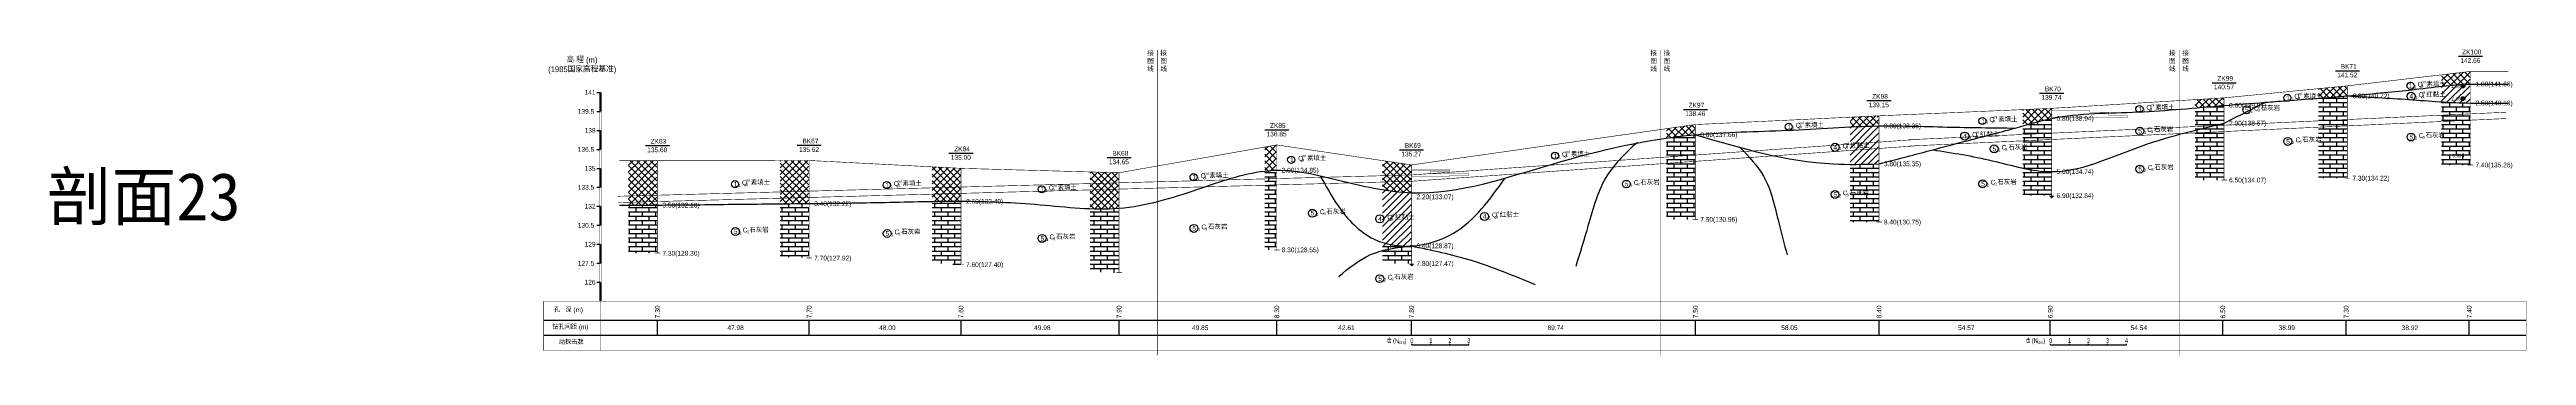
# Model space of a CAD drawing. Header units: inches. Extents: x -205 to 12199, y -11610 to -150.
# Drawn here: x -116 to 1189, y -7562 to -7401 of the extents above; entities that cross this region are included whole.
import ezdxf
from ezdxf.enums import TextEntityAlignment as Align

# ---------------------------------------------------------------- set-up
doc = ezdxf.new("R2010")
doc.units = ezdxf.units.IN
doc.header["$MEASUREMENT"] = 0
doc.linetypes.add('ACAD_ISO03W100', pattern=[30, 12, -18])
doc.linetypes.add('ACAD_ISO05W100', pattern=[34, 24, -3, 0.5, -3, 0.5, -3])
for name, color, linetype in [('GiCAD_PouMian', 7, 'Continuous'), ('GICAD_QUYANG', 7, 'Continuous'), ('地质-原位曲线', 7, 'Continuous'), ('地质-图框', 7, 'Continuous'), ('地质-地层符号', 3, 'Continuous'), ('地质-地层线', 7, 'Continuous'), ('地质-地面线', 7, 'Continuous'), ('地质-填充花纹', 4, 'Continuous'), ('地质-文字', 7, 'Continuous'), ('地质-标注栏', 7, 'Continuous'), ('地质-钻孔', 7, 'Continuous'), ('管底', 7, 'Continuous'), ('红线', 1, 'ACAD_ISO05W100')]:
    doc.layers.add(name, color=color, linetype=linetype)
doc.styles.add('LZ_PMT_LINE', font='', dxfattribs={"height": 2})
doc.styles.get("Standard").update_dxf_attribs({"font": ''})
doc.styles.add('地层编号', font='Comfont.shx', dxfattribs={"width": 0.7, "height": 2.5, "bigfont": 'Hztxt12a.shx'})
doc.styles.add('宋体', font='')
doc.styles.add('层底标注', font='Comfont.shx', dxfattribs={"width": 0.7, "height": 2.5, "bigfont": 'Hztxt12a.shx'})
doc.styles.add('岩土名称', font='Comfont.shx', dxfattribs={"width": 0.7, "height": 2.5, "bigfont": 'Hztxt12a.shx'})
doc.styles.add('时代', font='Comfont.shx', dxfattribs={"width": 0.7, "height": 2.5, "bigfont": 'Hztxt12a.shx'})
doc.styles.add('标注栏数据', font='Comfont.shx', dxfattribs={"width": 0.7, "height": 2.5, "bigfont": 'Hztxt12a.shx'})
doc.styles.add('钻孔标注', font='Comfont.shx', dxfattribs={"width": 0.7, "height": 2.5, "bigfont": 'Hztxt12a.shx'})
doc.styles.add('高程系统', font='Comfont.shx', dxfattribs={"width": 0.7, "height": 3, "bigfont": 'Hztxt12a.shx'})
doc.styles.get('LZ_PMT_LINE').set_extended_font_data('SimSun')
doc.styles.get('Standard').set_extended_font_data('SimSun')
doc.styles.get('宋体').set_extended_font_data('宋体')
doc.linetypes.add('bzhjcx', pattern='A,0.001,[2,XX1.shx,S=1,R=0,X=1,Y=0],-2', length=2.001)
doc.linetypes.add('swx', pattern='A,7,-1.5,["●",LZ_PMT_LINE,S=0.05,R=0,X=0,Y=0],-1.5', length=10)
pattern_1 = [(0, (-3933.787, -10704.2148), (0, 2.3), []), (90, (-3933.787, -10704.2148), (-3.5, 2.3), [2.3, -2.3])]
pattern_2 = [(45, (-3933.787, -10704.2148), (-1.767767, 1.767767), []), (135, (-3933.787, -10704.2148), (-1.767767, -1.767767), [])]
pattern_3 = [(0, (-4023.787, -10704.2148), (0, 2.3), []), (90, (-4023.787, -10704.2148), (-3.5, 2.3), [2.3, -2.3])]
pattern_4 = [(45, (-4023.787, -10704.2148), (-1.767767, 1.767767), []), (135, (-4023.787, -10704.2148), (-1.767767, -1.767767), [])]
pattern_5 = [(45, (-4023.787, -10704.2148), (-1.767767, 1.767767), [])]
pattern_6 = [(0, (-4126.1022, -10704.2148), (0, 2.3), []), (90, (-4126.102, -10704.2148), (-3.5, 2.3), [2.3, -2.3])]
pattern_7 = [(45, (-4126.1022, -10704.2148), (-1.767767, 1.767767), []), (135, (-4126.1022, -10704.2148), (-1.767767, -1.767767), [])]

# ---------------------------------------------------------------- blocks, each defined once
blk = doc.blocks.new('gkqy_yuan.dwg不标')
at = {"layer": 'GiCAD_PouMian'}
h = blk.add_hatch(color=7, dxfattribs=at)
edge = h.paths.add_edge_path()
edge.add_arc((0, 0), 1, 0, 360)
at = {"layer": 'GICAD_QUYANG', "color": 7}
blk.add_circle((0, 0), 1, dxfattribs=at)
blk = doc.blocks.new('gkqy_yan.dwg不标', base_point=(0, -1))
at = {"color": 7}
blk.add_solid([(-0.5, -2), (-0.5, 0), (0.5, -2), (0.5, 0)], dxfattribs=at)

msp = doc.modelspace()

# ---------------------------------------------------------------- hatches: boundary and pattern name
at = {"layer": '地质-填充花纹', "linetype": 'Continuous'}
h = msp.add_hatch(dxfattribs=at)
h.set_pattern_fill('GKSTT', scale=0.5, style=0, pattern_type=2)
h.set_pattern_definition(pattern_7)
h.paths.add_polyline_path([(1159.12238, -7419.25537), (1151.78552, -7419.61461), (1146.80373, -7420.03953), (1144.12238, -7420.32261), (1144.12238, -7414.36333), (1159.12238, -7412.60575)])
h = msp.add_hatch(dxfattribs=at)
h.set_pattern_fill('GKSTT', scale=0.5, style=0, pattern_type=2)
h.set_pattern_definition(pattern_7)
h.paths.add_polyline_path([(1094.26027, -7425.52967), (1086.94625, -7426.11117), (1081.96111, -7426.49631), (1079.26027, -7426.70196), (1079.26027, -7421.66273), (1094.26027, -7420.20082)])
h = msp.add_hatch(dxfattribs=at)
h.set_pattern_fill('GKSHY', scale=0.5, style=0, pattern_type=2)
h.set_pattern_definition(pattern_6)
h.paths.add_polyline_path([(1094.26027, -7468.84313), (1079.26027, -7468.84313), (1079.26027, -7426.70196), (1081.96111, -7426.49631), (1086.94625, -7426.11117), (1094.26027, -7425.52967)])
h = msp.add_hatch(dxfattribs=at)
h.set_pattern_fill('GKNXT', scale=0.5, style=0, pattern_type=2)
h.set_pattern_definition([(45, (-4126.1022, -10704.2148), (-1.767767, 1.767767), [])])
h.paths.add_polyline_path([(1159.12238, -7429.23581), (1151.88601, -7429.02413), (1146.8925, -7428.77023), (1144.12238, -7428.59592), (1144.12238, -7420.32261), (1146.80373, -7420.03953), (1151.78552, -7419.61461), (1159.12238, -7419.25537)])
h = msp.add_hatch(dxfattribs=at)
h.set_pattern_fill('GKSTT', scale=0.5, style=0, pattern_type=2)
h.set_pattern_definition(pattern_4)
h.paths.add_polyline_path([(847.4394, -7441.31619), (839.2599, -7441.52322), (834.2639, -7441.72291), (832.4394, -7441.81061), (832.4394, -7436.70159), (847.4394, -7435.98842)])
h = msp.add_hatch(dxfattribs=at)
h.set_pattern_fill('GKSTT', scale=0.5, style=0, pattern_type=2)
h.set_pattern_definition(pattern_7)
h.paths.add_polyline_path([(938.38283, -7437.43734), (929.11002, -7439.69594), (924.2959, -7441.04649), (923.38283, -7441.30633), (923.38283, -7432.7027), (938.38283, -7432.05393)])
h = msp.add_hatch(dxfattribs=at)
h.set_pattern_fill('GKSHY', scale=0.5, style=0, pattern_type=2)
h.set_pattern_definition(pattern_6)
h.paths.add_polyline_path([(938.38283, -7465.36064), (931.73419, -7464.94028), (926.79264, -7464.18293), (923.38283, -7463.48305), (923.38283, -7441.30633), (924.2959, -7441.04649), (929.11002, -7439.69594), (938.38283, -7437.43734)])
h = msp.add_hatch(dxfattribs=at)
h.set_pattern_fill('GKSTT', scale=0.5, style=0, pattern_type=2)
h.set_pattern_definition(pattern_7)
h.paths.add_polyline_path([(1029.27664, -7430.53081), (1023.96614, -7430.97778), (1018.98481, -7431.40933), (1014.27664, -7431.81878), (1014.27664, -7427.43815), (1029.27664, -7426.52499)])
h = msp.add_hatch(dxfattribs=at)
h.set_pattern_fill('GKSHY', scale=0.5, style=0, pattern_type=2)
h.set_pattern_definition(pattern_6)
h.paths.add_polyline_path([(1029.27664, -7439.90346), (1022.49609, -7441.54049), (1017.64064, -7442.73401), (1014.27664, -7443.58361), (1014.27664, -7431.81878), (1018.98481, -7431.40933), (1023.96614, -7430.97778), (1029.27664, -7430.53081)])
h = msp.add_hatch(dxfattribs=at)
h.set_pattern_fill('GKSHY', scale=0.5, style=0, pattern_type=2)
h.set_pattern_definition(pattern_6)
h.paths.add_polyline_path([(1146.8925, -7428.77023), (1151.88601, -7429.02413), (1159.12238, -7429.23581), (1159.12238, -7461.9098), (1144.12238, -7461.9098), (1144.12238, -7428.59592)])
h = msp.add_hatch(dxfattribs=at)
h.set_pattern_fill('GKSTT', scale=0.5, style=0, pattern_type=2)
h.set_pattern_definition(pattern_4)
h.paths.add_polyline_path([(530.10968, -7464.66009), (524.00278, -7465.07482), (524.00278, -7452.43195), (530.10968, -7451.35391)])
h = msp.add_hatch(dxfattribs=at)
h.set_pattern_fill('GKSTT', scale=0.5, style=0, pattern_type=2)
h.set_pattern_definition(pattern_4)
h.paths.add_polyline_path([(750.69082, -7445.93554), (744.52074, -7446.57133), (739.55808, -7447.18062), (735.69082, -7447.71967), (735.69082, -7442.74483), (750.69082, -7440.61199)])
h = msp.add_hatch(dxfattribs=at)
h.set_pattern_fill('GKSHY', scale=0.5, style=0, pattern_type=2)
h.set_pattern_definition(pattern_3)
h.paths.add_polyline_path([(750.69082, -7490.57644), (735.69082, -7490.57644), (735.69082, -7447.71967), (739.55808, -7447.18062), (744.52074, -7446.57133), (750.69082, -7445.93554)])
h = msp.add_hatch(dxfattribs=at)
h.set_pattern_fill('GKNXT', scale=0.5, style=0, pattern_type=2)
h.set_pattern_definition(pattern_5)
h.paths.add_polyline_path([(847.4394, -7461.30986), (832.4394, -7461.30986), (832.4394, -7441.81061), (834.2639, -7441.72291), (839.2599, -7441.52322), (847.4394, -7441.31619)])
h = msp.add_hatch(dxfattribs=at)
h.set_pattern_fill('GKSHY', scale=0.5, style=0, pattern_type=2)
h.set_pattern_definition(pattern_6)
h.paths.add_polyline_path([(1029.27664, -7469.8431), (1014.27664, -7469.8431), (1014.27664, -7443.58361), (1017.64064, -7442.73401), (1022.49609, -7441.54049), (1029.27664, -7439.90346)])
h = msp.add_hatch(dxfattribs=at)
h.set_pattern_fill('GKSTT', scale=0.5, style=0, pattern_type=2)
h.set_pattern_definition(pattern_2)
h.paths.add_polyline_path([(203.75278, -7482.97645), (188.75278, -7482.97645), (188.75278, -7459.64311), (203.75278, -7459.64311)])
h = msp.add_hatch(dxfattribs=at)
h.set_pattern_fill('GKSTT', scale=0.5, style=0, pattern_type=2)
h.set_pattern_definition(pattern_2)
h.paths.add_polyline_path([(283.72056, -7482.179), (273.98516, -7482.27553), (268.98538, -7482.32259), (268.72056, -7482.32507), (268.72056, -7459.53526), (283.72056, -7459.51027)])
h = msp.add_hatch(dxfattribs=at)
h.set_pattern_fill('GKSTT', scale=0.5, style=0, pattern_type=2)
h.set_pattern_definition(pattern_2)
h.paths.add_polyline_path([(363.72113, -7463.63024), (363.72113, -7480.97615), (358.96498, -7480.9697), (353.96508, -7480.9997), (348.96544, -7481.05973), (348.72113, -7481.0638), (348.72113, -7462.85525)])
h = msp.add_hatch(dxfattribs=at)
h.set_pattern_fill('GKSHY', scale=0.5, style=0, pattern_type=2)
h.set_pattern_definition(pattern_3)
h.paths.add_polyline_path([(530.10968, -7506.64311), (524.00278, -7506.64311), (524.00278, -7465.07482), (530.10968, -7464.66009)])
h = msp.add_hatch(dxfattribs=at)
h.set_pattern_fill('GKSTT', scale=0.5, style=0, pattern_type=2)
h.set_pattern_definition(pattern_4)
h.paths.add_polyline_path([(601.12475, -7461.80604), (601.12475, -7476.4934), (595.32355, -7476.11316), (590.35657, -7475.54255), (586.12475, -7474.89689), (586.12475, -7459.58116)])
h = msp.add_hatch(dxfattribs=at)
h.set_pattern_fill('GKSHY', scale=0.5, style=0, pattern_type=2)
h.set_pattern_definition(pattern_3)
h.paths.add_polyline_path([(847.4394, -7491.97652), (832.4394, -7491.97652), (832.4394, -7461.30986), (847.4394, -7461.30986)])
h = msp.add_hatch(dxfattribs=at)
h.set_pattern_fill('GKSHY', scale=0.5, style=0, pattern_type=2)
h.set_pattern_definition(pattern_6)
h.paths.add_polyline_path([(926.79264, -7464.18293), (931.73419, -7464.94028), (938.38283, -7465.36064), (938.38283, -7478.04312), (923.38283, -7478.04312), (923.38283, -7463.48305)])
h = msp.add_hatch(dxfattribs=at)
h.set_pattern_fill('GKSTT', scale=0.5, style=0, pattern_type=2)
h.set_pattern_definition(pattern_2)
h.paths.add_polyline_path([(447.02494, -7465.96952), (447.02494, -7484.65557), (440.53736, -7484.97666), (435.53764, -7484.97857), (432.02494, -7484.86362), (432.02494, -7465.54937)])
h = msp.add_hatch(dxfattribs=at)
h.set_pattern_fill('GKNXT', scale=0.5, style=0, pattern_type=2)
h.set_pattern_definition(pattern_5)
h.paths.add_polyline_path([(590.35657, -7475.54255), (595.32355, -7476.11316), (601.12475, -7476.4934), (601.12475, -7504.50979), (586.12475, -7504.50979), (586.12475, -7474.89689)])
h = msp.add_hatch(dxfattribs=at)
h.set_pattern_fill('GKSHY', scale=0.5, style=0, pattern_type=2)
h.set_pattern_definition(pattern_1)
h.paths.add_polyline_path([(203.75278, -7508.3088), (199.0031, -7508.29009), (194.00327, -7508.30978), (188.75278, -7508.30978), (188.75278, -7482.97645), (203.75278, -7482.97645)])
h = msp.add_hatch(dxfattribs=at)
h.set_pattern_fill('GKSHY', scale=0.5, style=0, pattern_type=2)
h.set_pattern_definition(pattern_1)
h.paths.add_polyline_path([(283.72056, -7510.83452), (278.63997, -7510.6585), (273.30859, -7510.49456), (268.72056, -7510.35855), (268.72056, -7482.32507), (268.98538, -7482.32259), (273.98516, -7482.27553), (283.72056, -7482.179)])
h = msp.add_hatch(dxfattribs=at)
h.set_pattern_fill('GKSHY', scale=0.5, style=0, pattern_type=2)
h.set_pattern_definition(pattern_1)
h.paths.add_polyline_path([(363.72113, -7480.97615), (363.72113, -7514.29843), (358.63829, -7514.06689), (353.30475, -7513.83956), (348.72113, -7513.64786), (348.72113, -7481.0638), (348.96544, -7481.05973), (353.96508, -7480.9997), (358.96498, -7480.9697)])
h = msp.add_hatch(dxfattribs=at)
h.set_pattern_fill('GKSHY', scale=0.5, style=0, pattern_type=2)
h.set_pattern_definition(pattern_1)
h.paths.add_polyline_path([(447.02494, -7518.64244), (441.73381, -7518.62652), (436.1762, -7518.24972), (432.02494, -7517.89654), (432.02494, -7484.86362), (435.53764, -7484.97857), (440.53736, -7484.97666), (447.02494, -7484.65557)])
h = msp.add_hatch(dxfattribs=at)
h.set_pattern_fill('GKSHY', scale=0.5, style=0, pattern_type=2)
h.set_pattern_definition(pattern_3)
h.paths.add_polyline_path([(601.12475, -7513.84313), (586.12475, -7513.84313), (586.12475, -7504.50979), (601.12475, -7504.50979)])

# ---------------------------------------------------------------- linework, layer by layer
for points in [[(720.39256, -7449.84031), (704.68588, -7466.99862), (694.27564, -7494.19637), (687.8834, -7515.37045)], [(774.74259, -7452.7577), (786.80809, -7467.73992), (794.85174, -7492.40575), (799.2392, -7509.21506)], [(553.24743, -7467.52411), (562.62701, -7483.32528), (581.59373, -7500.93727), (601.37475, -7504.50979), (623.41011, -7497.80293), (650.64316, -7468.80422)]]:
    msp.add_spline(points, degree=3)
at = {"layer": '地质-原位曲线', "color": 7, "linetype": 'Continuous'}
for p, q in [((601.52455, -7556.64304), (601.52455, -7556.14304)), ((601.52455, -7556.64304), (631.52455, -7556.64304)), ((611.52455, -7556.64304), (611.52455, -7556.14304)), ((621.52455, -7556.64304), (621.52455, -7556.14304)), ((631.52455, -7556.64304), (631.52455, -7556.14304)), ((938.10045, -7556.64304), (938.10045, -7556.14304)), ((938.10045, -7556.64304), (978.10045, -7556.64304)), ((948.10045, -7556.64304), (948.10045, -7556.14304)), ((958.10045, -7556.64304), (958.10045, -7556.14304)), ((968.10045, -7556.64304), (968.10045, -7556.14304)), ((978.10045, -7556.64304), (978.10045, -7556.14304))]:
    msp.add_line(p, q, dxfattribs=at)
at = {"layer": '地质-原位曲线', "color": 7, "linetype": 'Continuous', "const_width": 0.2, "flags": 128}
for points in [[(938.78259, -7433.37643), (958.78259, -7433.37643), (958.78259, -7434.04318), (968.78259, -7434.04318), (968.78259, -7434.70969), (968.78259, -7434.70969), (968.78259, -7435.37643), (968.78259, -7435.37643), (968.78259, -7436.04318), (978.78259, -7436.04318), (978.78259, -7436.70969), (938.78259, -7436.70969)], [(601.52455, -7464.50974), (621.52455, -7464.50974), (621.52455, -7465.17648), (611.52455, -7465.17648), (611.52455, -7465.84323), (611.52455, -7465.84323), (611.52455, -7466.50974), (631.52455, -7466.50974), (631.52455, -7467.17648), (621.52455, -7467.17648), (621.52455, -7467.84323), (601.52455, -7467.84323)]]:
    msp.add_lwpolyline(points, dxfattribs=at)
at = {"layer": '地质-地层符号', "color": 7, "linetype": 'Continuous'}
for centre, major_axis in [((1062.86144, -7426.44688), (0, 1.875)), ((1127.78431, -7420.14689), (0, 1.875)), ((1128.03431, -7425.64689), (0, 2.125)), ((902.16079, -7438.6948), (0, 1.875)), ((984.92272, -7432.38021), (0, 1.875)), ((1041.40857, -7432.77235), (0, 2.08333)), ((800.10659, -7441.71433), (0, 1.875)), ((824.54373, -7452.56427), (0, 2.125)), ((892.8378, -7446.64418), (0, 2.125)), ((908.37576, -7453.42375), (0, 2.08333)), ((985.13106, -7444.04687), (0, 2.08333)), ((1063.06977, -7449.44688), (0, 2.08333)), ((1127.99264, -7447.14689), (0, 2.08333)), ((537.95835, -7459.1361), (0, 1.875)), ((676.94926, -7456.98101), (0, 1.875)), ((985.13106, -7464.04038), (0, 2.08333)), ((244.85952, -7471.96928), (0, 1.875)), ((324.8437, -7472.4693), (0, 1.875)), ((406.49589, -7474.70263), (0, 1.875)), ((486.51171, -7468.34071), (0, 1.875)), ((714.54911, -7471.89229), (0, 2.08333)), ((824.50207, -7477.41437), (0, 2.08333)), ((902.36913, -7471.79486), (0, 2.08333)), ((549.11326, -7487.32591), (0, 2.08333)), ((584.66246, -7490.25541), (0, 2.125)), ((639.80824, -7488.99443), (0, 2.125)), ((245.06786, -7496.96723), (0, 2.08333)), ((325.05203, -7497.96847), (0, 2.08333)), ((406.70422, -7500.54377), (0, 2.08333)), ((486.72005, -7495.29894), (0, 2.08333)), ((584.62079, -7521.78932), (0, 2.08333))]:
    msp.add_ellipse(centre, major_axis=major_axis, ratio=1, dxfattribs=at)
at = {"layer": '地质-地层线', "color": 7, "linetype": 'bzhjcx', "lineweight": 25}
for points, knots in [([(864.00278, -7457.02416), (868.00761, -7455.97023), (877.72667, -7453.40764), (896.21399, -7448.49408), (917.1336, -7443.28298), (946.78355, -7434.24195), (984.23029, -7434.83605), (1021.58179, -7431.01742), (1047.57933, -7429.13095), (1069.23707, -7427.44242), (1083.68568, -7426.38903), (1094.51027, -7425.50979)], [16.8675954152, 16.8675954152, 16.8675954152, 16.8675954152, 29.2911392098, 47.0199849093, 74.2420808923, 94.0399698186, 139.61637762, 185.1927854214, 206.9180164159, 217.7806319131, 250.3684784048, 250.3684784048, 250.3684784048, 250.3684784048]), ([(184.00278, -7482.97645), (187.33611, -7482.97547), (194.00276, -7482.97352), (213.99826, -7483.00277), (243.98562, -7482.52036), (283.97983, -7482.21387), (323.96251, -7481.68283), (364.56446, -7480.49731), (405.53811, -7482.21006), (447.93018, -7487.58914), (486.69066, -7475.73151), (512.1968, -7466.43356), (524.00278, -7465.07482)], [0, 0, 0, 0, 10, 20, 59.9858896482, 99.9717792964, 139.976565367, 179.9813514377, 221.6735810574, 263.3658106771, 306.094833699, 342.3306147831, 342.3306147831, 342.3306147831, 342.3306147831])]:
    msp.add_open_spline(points, degree=3, knots=knots, dxfattribs=at)
at = {"layer": '地质-地层线', "color": 7, "lineweight": 25}
for points, knots in [([(1094.51027, -7425.50979), (1106.22094, -7424.43398), (1136.87336, -7421.61807), (1151.32492, -7419.03507), (1169.43938, -7419.26993), (1176.06138, -7419.25206), (1179.37238, -7419.24313)], [262.8067965675, 262.8067965675, 262.8067965675, 262.8067965675, 282.9505493273, 315.5326202497, 325.5326202497, 335.5326202497, 335.5326202497, 335.5326202497, 335.5326202497]), ([(524.00278, -7465.07482), (526.11835, -7464.83134), (539.98438, -7463.84905), (565.88859, -7470.89254), (614.66483, -7481.59818), (676.25311, -7459.60716), (741.39652, -7444.61143), (799.37413, -7444.2276), (836.98624, -7441.08927), (858.56268, -7441.27969), (864.00278, -7441.38216)], [342.3306147831, 342.3306147831, 342.3306147831, 342.3306147831, 348.8238567209, 384.8237126497, 420.8235685785, 497.1556865745, 573.4878045704, 621.916743121, 670.3456816717, 686.6662670518, 686.6662670518, 686.6662670518, 686.6662670518]), ([(864.00278, -7441.38216), (870.53014, -7441.50511), (889.03149, -7442.07571), (907.52211, -7442.28174), (919.48685, -7442.41506)], [686.6662670518, 686.6662670518, 686.6662670518, 686.6662670518, 706.2486574444, 742.151633217, 742.151633217, 742.151633217, 742.151633217])]:
    msp.add_open_spline(points, degree=3, knots=knots, dxfattribs=at)
at = {"layer": '地质-地层线', "color": 7, "linetype": 'bzhjcx', "lineweight": 25}
for points in [[(1094.51027, -7425.50979), (1126.94132, -7427.37646), (1159.37238, -7429.24313), (1169.37238, -7429.24313), (1179.37238, -7429.24313)], [(750.94082, -7445.90978), (823.50226, -7461.30986), (847.6894, -7461.30986)], [(562.9797, -7520.7015), (579.7742, -7509.11522), (601.37475, -7504.50979)], [(601.37475, -7504.50979), (632.69529, -7512.08844), (666.43291, -7524.86305)]]:
    msp.add_spline(points, degree=3, dxfattribs=at)
at = {"layer": '地质-地层线', "color": 7}
for points in [[(1029.52664, -7439.8431), (1040.35725, -7434.34311), (1051.18785, -7428.84311)], [(876.01605, -7453.85519), (907.32444, -7459.61582), (938.63283, -7465.37645), (984.07974, -7452.60978), (1029.52664, -7439.8431)]]:
    msp.add_spline(points, degree=3, dxfattribs=at)
at = {"layer": '地质-地层线', "color": 7, "linetype": 'bzhjcx', "lineweight": 25}
msp.add_open_spline([(847.6894, -7461.30986), (853.12739, -7459.88247), (858.56539, -7458.45509), (864.00278, -7457.02416)], degree=3, dxfattribs=at)
at = {"layer": '地质-地面线', "color": 0, "linetype": 'Continuous', "const_width": 0.3}
for points in [[(864.00278, -7435.27096), (938.63283, -7432.04312), (1029.52664, -7426.50977), (1094.51027, -7420.17646), (1159.37238, -7412.57646), (1179.37238, -7412.57646)], [(524.00278, -7452.43195), (530.35968, -7451.30978), (601.37475, -7461.84312), (750.94082, -7440.57645), (847.6894, -7435.97653), (864.00278, -7435.27096)], [(184.00278, -7459.64311), (204.00278, -7459.64311), (283.97056, -7459.50985), (363.97113, -7463.64315), (447.27494, -7465.97653), (524.00278, -7452.43195)]]:
    msp.add_lwpolyline(points, dxfattribs=at)
at = {"layer": '地质-文字', "color": 0, "linetype": 'Continuous'}
for p, q in [((172.00278, -7423.64315), (174.00278, -7423.64315)), ((172.00278, -7433.64315), (174.00278, -7433.64315)), ((172.00278, -7443.64315), (174.00278, -7443.64315)), ((172.00278, -7453.64315), (174.00278, -7453.64315)), ((172.00278, -7463.64315), (174.00278, -7463.64315)), ((172.00278, -7473.64315), (174.00278, -7473.64315)), ((172.00278, -7483.64315), (174.00278, -7483.64315)), ((172.00278, -7493.64315), (174.00278, -7493.64315)), ((172.00278, -7503.64315), (174.00278, -7503.64315)), ((172.00278, -7513.64315), (174.00278, -7513.64315)), ((172.00278, -7523.64315), (174.00278, -7523.64315))]:
    msp.add_line(p, q, dxfattribs=at)
at = {"layer": '地质-文字', "color": 0, "linetype": 'Continuous', "flags": 128}
for points, const_width in [([(173.50278, -7423.64315), (173.50278, -7533.64315)], 0.1), ([(174.00278, -7423.64315), (174.00278, -7433.64315)], 1), ([(174.50278, -7423.69239), (174.50278, -7533.64315)], 0.1), ([(174.00278, -7443.64315), (174.00278, -7453.64315)], 1), ([(174.00278, -7463.64315), (174.00278, -7473.64315)], 1), ([(174.00278, -7483.64315), (174.00278, -7493.64315)], 1), ([(174.00278, -7503.64315), (174.00278, -7513.64315)], 1), ([(174.00278, -7523.64315), (174.00278, -7533.64315)], 1)]:
    msp.add_lwpolyline(points, dxfattribs=dict(at, const_width=const_width))
at = {"layer": '地质-标注栏', "color": 7, "linetype": 'Continuous', "const_width": 0.3}
for points in [[(144.00258, -7533.64304), (534.00258, -7533.64304)], [(144.00258, -7533.64304), (144.00258, -7559.64304)], [(174.00258, -7533.64304), (174.00258, -7559.64304)], [(484.00258, -7533.64304), (874.00258, -7533.64304)], [(823.32067, -7533.64304), (1188.69027, -7533.64304)], [(1188.69027, -7533.64304), (1188.69027, -7559.64304)], [(144.00258, -7559.64304), (534.00258, -7559.64304)], [(484.00258, -7559.64304), (874.00258, -7559.64304)], [(823.32067, -7559.64304), (1188.69027, -7559.64304)]]:
    msp.add_lwpolyline(points, dxfattribs=at)
at = {"layer": '地质-标注栏', "color": 7, "linetype": 'Continuous'}
for points in [[(144.00258, -7543.64304), (534.00258, -7543.64304)], [(204.00278, -7551.64304), (204.00278, -7543.64304)], [(283.97056, -7551.64304), (283.97056, -7543.64304)], [(283.97056, -7551.64304), (283.97056, -7543.64304)], [(363.97113, -7551.64304), (363.97113, -7543.64304)], [(363.97113, -7551.64304), (363.97113, -7543.64304)], [(447.27494, -7551.64304), (447.27494, -7543.64304)], [(447.27494, -7551.64304), (447.27494, -7543.64304)], [(484.00258, -7543.64304), (874.00258, -7543.64304)], [(530.35968, -7551.64304), (530.35968, -7543.64304)], [(530.35968, -7551.64304), (530.35968, -7543.64304)], [(601.37475, -7551.64304), (601.37475, -7543.64304)], [(601.37475, -7551.64304), (601.37475, -7543.64304)], [(750.94082, -7551.64304), (750.94082, -7543.64304)], [(750.94082, -7551.64304), (750.94082, -7543.64304)], [(823.32067, -7543.64304), (1188.69027, -7543.64304)], [(847.6894, -7551.64304), (847.6894, -7543.64304)], [(847.6894, -7551.64304), (847.6894, -7543.64304)], [(937.95069, -7551.64304), (937.95069, -7543.64304)], [(937.95069, -7551.64304), (937.95069, -7543.64304)], [(1028.8445, -7551.64304), (1028.8445, -7543.64304)], [(1028.8445, -7551.64304), (1028.8445, -7543.64304)], [(1093.82813, -7551.64304), (1093.82813, -7543.64304)], [(1093.82813, -7551.64304), (1093.82813, -7543.64304)], [(1158.69024, -7551.64304), (1158.69024, -7543.64304)], [(144.00258, -7551.64304), (534.00258, -7551.64304)], [(484.00258, -7551.64304), (874.00258, -7551.64304)], [(823.32067, -7551.64304), (1188.69027, -7551.64304)]]:
    msp.add_lwpolyline(points, dxfattribs=at)
at = {"layer": '地质-钻孔', "color": 7, "linetype": 'Continuous'}
for p, q in [((1088.14734, -7412.17648), (1100.87341, -7412.17648)), ((1153.00916, -7404.57639), (1165.73572, -7404.57639)), ((932.2699, -7424.04318), (944.99597, -7424.04318)), ((1023.16345, -7418.50974), (1035.89002, -7418.50974)), ((744.57777, -7432.57639), (757.30385, -7432.57639)), ((841.32631, -7427.97653), (854.05238, -7427.97653)), ((197.63979, -7451.64304), (210.36586, -7451.64304)), ((277.60756, -7451.50974), (290.33363, -7451.50974)), ((523.99672, -7443.30978), (536.72279, -7443.30978)), ((357.60805, -7455.64304), (370.33412, -7455.64304)), ((440.91176, -7457.97653), (453.63783, -7457.97653)), ((595.01186, -7453.84323), (607.73793, -7453.84323))]:
    msp.add_line(p, q, dxfattribs=at)
at = {"layer": '地质-钻孔', "color": 7, "const_width": 0.3, "flags": 128}
for points in [[(1159.37238, -7412.57646), (1159.37238, -7461.9098)], [(1094.51027, -7420.17646), (1094.51027, -7468.84313)], [(847.6894, -7435.97653), (847.6894, -7491.97652)], [(938.63283, -7432.04312), (938.63283, -7478.04312)], [(1029.52664, -7426.50977), (1029.52664, -7469.8431)], [(530.35968, -7451.30978), (530.35968, -7506.64311)], [(750.94082, -7440.57644), (750.94082, -7490.57644)], [(204.00278, -7459.64311), (204.00278, -7508.30978)], [(283.97056, -7459.50985), (283.97056, -7510.84318)], [(363.97113, -7463.64315), (363.97113, -7514.30982)], [(601.37475, -7461.84312), (601.37475, -7513.84313)], [(447.27494, -7465.97653), (447.27494, -7518.64319)]]:
    msp.add_lwpolyline(points, dxfattribs=at)
at = {"layer": '地质-钻孔', "color": 7, "linetype": 'Continuous', "const_width": 0.3, "flags": 128}
for points in [[(1157.87238, -7461.9098), (1160.87238, -7461.9098)], [(1028.02664, -7469.8431), (1031.02664, -7469.8431)], [(1093.01027, -7468.84313), (1096.01027, -7468.84313)], [(749.44082, -7490.57644), (752.44082, -7490.57644)], [(846.1894, -7491.97652), (849.1894, -7491.97652)], [(202.50278, -7508.30978), (205.50278, -7508.30978)], [(282.47056, -7510.84318), (285.47056, -7510.84318)], [(362.47113, -7514.30982), (365.47113, -7514.30982)], [(528.85968, -7506.64311), (531.85968, -7506.64311)], [(445.77494, -7518.64319), (448.77494, -7518.64319)]]:
    msp.add_lwpolyline(points, dxfattribs=at)
at = {"layer": '地质-钻孔', "color": 7, "linetype": 'Continuous'}
for points in [[(937.13283, -7478.04312), (940.13283, -7478.04312), (938.63283, -7479.54312)], [(599.87475, -7513.84313), (602.87475, -7513.84313), (601.37475, -7515.34313)]]:
    msp.add_solid(points, dxfattribs=at)
at = {"layer": '管底', "linetype": 'swx', "const_width": 0.3}
for points in [[(863.50128, -7448.57027), (1178.04279, -7434.07674)], [(863.65456, -7451.89674), (1178.19607, -7437.40321)], [(601.14152, -7467.13138), (869.27322, -7448.30528)], [(601.37475, -7470.4532), (869.50645, -7451.6271)], [(183.2749, -7478.36542), (601.28523, -7467.12441)], [(183.36442, -7481.69422), (601.37475, -7470.4532)]]:
    msp.add_lwpolyline(points, dxfattribs=at)
at = {"layer": '红线', "linetype": 'ACAD_ISO03W100', "ltscale": 0.4, "const_width": 0.2}
for points in [[(467.58674, -7401.26376), (467.58674, -7562.15412)], [(732.74038, -7401.26376), (732.74038, -7562.15412)], [(1006.00547, -7401.26376), (1006.00547, -7562.15412)]]:
    msp.add_lwpolyline(points, dxfattribs=at)

# ---------------------------------------------------------------- block references
at = {"layer": '地质-图框', "linetype": 'Continuous'}
for name, p in [('gkqy_yuan.dwg不标', (1155.37238, -7420.24313)), ('gkqy_yuan.dwg不标', (1155.37238, -7426.9098)), ('gkqy_yan.dwg不标', (1155.37238, -7456.9098))]:
    msp.add_blockref(name, p, dxfattribs=at)

# ---------------------------------------------------------------- texts
at = {"layer": 'GiCAD_PouMian', "color": 7, "style": '宋体'}
msp.add_text('剖面23', height=25, dxfattribs=at).set_placement((-117.77386, -7490.96906))
at = {"layer": '地质-原位曲线', "color": 7, "linetype": 'Continuous', "style": '标注栏数据', "width": 0.7}
for s, height, p in [('击', 2.5, (588.51338, -7555.64304)), ('(N', 2.5, (591.61617, -7555.64304)), ('63.5', 1.5, (594.31897, -7556.26804)), (')', 2.5, (597.72232, -7555.64304)), ('击', 2.5, (925.08928, -7555.64304)), ('(N', 2.5, (928.19207, -7555.64304)), ('63.5', 1.5, (930.89487, -7556.26804)), (')', 2.5, (934.29822, -7555.64304))]:
    msp.add_text(s, height=height, dxfattribs=at).set_placement(p)
for s, p in [('0', (601.52455, -7555.64304)), ('1', (611.52455, -7555.64304)), ('2', (621.52455, -7555.64304)), ('3', (631.52455, -7555.64304)), ('0', (938.10045, -7555.64304)), ('1', (948.10045, -7555.64304)), ('2', (958.10045, -7555.64304)), ('3', (968.10045, -7555.64304)), ('4', (978.10045, -7555.64304))]:
    msp.add_text(s, height=2.5, dxfattribs=at).set_placement(p, align=Align.CENTER)
at = {"layer": '地质-图框', "color": 0, "linetype": 'Continuous', "width": 0.7}
for s, p in [('2.30', (1149.36791, -7427.9098)), ('1.30', (1149.36791, -7421.24313)), ('6.80', (1149.86791, -7457.9098))]:
    msp.add_text(s, height=2, dxfattribs=at).set_placement(p)
at = {"layer": '地质-地层符号', "color": 7, "linetype": 'Continuous'}
for s, height, style, p in [('1', 2.5, '地层编号', (1062.23644, -7427.69688)), ('1', 1.625, '地层编号', (1064.73644, -7427.89688)), ('Q', 2.5, '时代', (1066.54894, -7426.89688)), ('素填土', 2.5, '岩土名称', (1071.21561, -7426.89688)), ('1', 2.5, '地层编号', (1126.87299, -7421.328)), ('4', 2.5, '地层编号', (1127.15931, -7426.89689)), ('1', 1.625, '地层编号', (1129.65931, -7421.59689)), ('1', 1.625, '地层编号', (1130.15931, -7427.09689)), ('Q', 2.5, '时代', (1131.47181, -7420.59689)), ('Q', 2.5, '时代', (1131.97181, -7426.09689)), ('红黏土', 2.5, '岩土名称', (1136.09681, -7426.09689)), ('素填土', 2.5, '岩土名称', (1136.13848, -7420.59689)), ('1', 2.5, '地层编号', (901.53579, -7439.9448)), ('1', 1.625, '地层编号', (904.03579, -7440.1448)), ('Q', 2.5, '时代', (905.84829, -7439.1448)), ('素填土', 2.5, '岩土名称', (910.51496, -7439.1448)), ('1', 2.5, '地层编号', (984.29772, -7433.63021)), ('1', 1.625, '地层编号', (986.79772, -7433.83021)), ('Q', 2.5, '时代', (988.61022, -7432.83021)), ('素填土', 2.5, '岩土名称', (993.27689, -7432.83021)), ('5', 2.5, '地层编号', (1040.57523, -7434.02235)), ('1', 1.625, '地层编号', (1043.4919, -7434.22235)), ('C', 2.5, '时代', (1045.3044, -7433.22235)), ('石灰岩', 2.5, '岩土名称', (1048.84607, -7433.22235)), ('1', 2.5, '地层编号', (799.48159, -7442.96433)), ('1', 1.625, '地层编号', (801.98159, -7443.16433)), ('Q', 2.5, '时代', (803.79409, -7442.16433)), ('素填土', 2.5, '岩土名称', (808.46075, -7442.16433)), ('4', 2.5, '地层编号', (823.66873, -7453.81427)), ('1', 1.625, '地层编号', (826.66873, -7454.01427)), ('Q', 2.5, '时代', (828.48123, -7453.01427)), ('红黏土', 2.5, '岩土名称', (832.60623, -7453.01427)), ('4', 2.5, '地层编号', (891.9628, -7447.89418)), ('1', 1.625, '地层编号', (894.9628, -7448.09418)), ('Q', 2.5, '时代', (896.7753, -7447.09418)), ('红黏土', 2.5, '岩土名称', (900.9003, -7447.09418)), ('5', 2.5, '地层编号', (907.54243, -7454.67375)), ('C', 2.5, '时代', (912.27159, -7453.87375)), ('石灰岩', 2.5, '岩土名称', (915.81326, -7453.87375)), ('5', 2.5, '地层编号', (984.29772, -7445.29687)), ('1', 1.625, '地层编号', (987.21439, -7445.49687)), ('C', 2.5, '时代', (989.02689, -7444.49687)), ('石灰岩', 2.5, '岩土名称', (992.56856, -7444.49687)), ('5', 2.5, '地层编号', (1062.23644, -7450.69688)), ('2', 1.625, '地层编号', (1065.15311, -7450.89688)), ('C', 2.5, '时代', (1067.23644, -7449.89688)), ('石灰岩', 2.5, '岩土名称', (1070.77811, -7449.89688)), ('5', 2.5, '地层编号', (1127.15931, -7448.39689)), ('2', 1.625, '地层编号', (1130.07598, -7448.59689)), ('C', 2.5, '时代', (1132.15931, -7447.59689)), ('石灰岩', 2.5, '岩土名称', (1135.70098, -7447.59689)), ('1', 2.5, '地层编号', (537.33335, -7460.3861)), ('Q', 2.5, '时代', (541.64585, -7459.5861)), ('素填土', 2.5, '岩土名称', (546.31252, -7459.5861)), ('1', 2.5, '地层编号', (676.32426, -7458.23101)), ('1', 1.625, '地层编号', (678.82426, -7458.43101)), ('Q', 2.5, '时代', (680.63676, -7457.43101)), ('素填土', 2.5, '岩土名称', (685.30343, -7457.43101)), ('1', 1.625, '地层编号', (910.45909, -7454.87375)), ('5', 2.5, '地层编号', (984.29772, -7465.29038)), ('2', 1.625, '地层编号', (987.21439, -7465.49038)), ('C', 2.5, '时代', (989.29772, -7464.49038)), ('石灰岩', 2.5, '岩土名称', (992.83939, -7464.49038)), ('1', 2.5, '地层编号', (244.23452, -7473.21928)), ('1', 1.625, '地层编号', (246.73452, -7473.41928)), ('Q', 2.5, '时代', (248.54702, -7472.41928)), ('素填土', 2.5, '岩土名称', (253.21369, -7472.41928)), ('1', 2.5, '地层编号', (324.2187, -7473.7193)), ('1', 1.625, '地层编号', (326.7187, -7473.9193)), ('Q', 2.5, '时代', (328.5312, -7472.9193)), ('素填土', 2.5, '岩土名称', (333.19787, -7472.9193)), ('1', 2.5, '地层编号', (405.87089, -7475.95263)), ('1', 1.625, '地层编号', (408.37089, -7476.15263)), ('Q', 2.5, '时代', (410.18339, -7475.15263)), ('素填土', 2.5, '岩土名称', (414.85005, -7475.15263)), ('1', 2.5, '地层编号', (485.88671, -7469.59071)), ('1', 1.625, '地层编号', (488.38671, -7469.79071)), ('Q', 2.5, '时代', (490.19921, -7468.79071)), ('素填土', 2.5, '岩土名称', (494.86588, -7468.79071)), ('5', 2.5, '地层编号', (713.71578, -7473.14229)), ('1', 1.625, '地层编号', (716.63244, -7473.34229)), ('C', 2.5, '时代', (718.44494, -7472.34229)), ('石灰岩', 2.5, '岩土名称', (721.98661, -7472.34229)), ('5', 2.5, '地层编号', (823.66873, -7478.66437)), ('2', 1.625, '地层编号', (826.5854, -7478.86437)), ('C', 2.5, '时代', (828.66873, -7477.86437)), ('石灰岩', 2.5, '岩土名称', (832.2104, -7477.86437)), ('5', 2.5, '地层编号', (901.53579, -7473.04486)), ('2', 1.625, '地层编号', (904.45246, -7473.24486)), ('C', 2.5, '时代', (906.53579, -7472.24486)), ('石灰岩', 2.5, '岩土名称', (910.07746, -7472.24486)), ('5', 2.5, '地层编号', (548.14945, -7488.45929)), ('1', 1.625, '地层编号', (551.19659, -7488.77591)), ('C', 2.5, '时代', (553.00909, -7487.77591)), ('石灰岩', 2.5, '岩土名称', (556.55076, -7487.77591)), ('4', 2.5, '地层编号', (583.78746, -7491.50541)), ('Q', 2.5, '时代', (588.59996, -7490.70541)), ('红黏土', 2.5, '岩土名称', (592.72496, -7490.70541)), ('4', 2.5, '地层编号', (638.93324, -7490.24443)), ('1', 1.625, '地层编号', (641.93324, -7490.44443)), ('Q', 2.5, '时代', (643.74574, -7489.44443)), ('红黏土', 2.5, '岩土名称', (647.87074, -7489.44443)), ('5', 2.5, '地层编号', (244.23452, -7498.21723)), ('1', 1.625, '地层编号', (247.15119, -7498.41723)), ('C', 2.5, '时代', (248.96369, -7497.41723)), ('石灰岩', 2.5, '岩土名称', (252.50536, -7497.41723)), ('5', 2.5, '地层编号', (324.2187, -7499.21847)), ('1', 1.625, '地层编号', (327.13537, -7499.41847)), ('C', 2.5, '时代', (328.94787, -7498.41847)), ('石灰岩', 2.5, '岩土名称', (332.48953, -7498.41847)), ('5', 2.5, '地层编号', (405.87089, -7501.79377)), ('1', 1.625, '地层编号', (408.78755, -7501.99377)), ('C', 2.5, '时代', (410.60005, -7500.99377)), ('石灰岩', 2.5, '岩土名称', (414.14172, -7500.99377)), ('5', 2.5, '地层编号', (485.88671, -7496.54894)), ('1', 1.625, '地层编号', (488.80338, -7496.74894)), ('C', 2.5, '时代', (490.61588, -7495.74894)), ('石灰岩', 2.5, '岩土名称', (494.15755, -7495.74894)), ('5', 2.5, '地层编号', (583.78746, -7523.03932)), ('2', 1.625, '地层编号', (586.70413, -7523.23932)), ('C', 2.5, '时代', (588.78746, -7522.23932)), ('石灰岩', 2.5, '岩土名称', (592.32913, -7522.23932))]:
    msp.add_text(s, height=height, dxfattribs=dict(at, style=style)).set_placement(p)
at = {"layer": '地质-地层符号', "color": 7, "linetype": 'Continuous', "style": '时代', "width": 0.8}
for s, p in [('4', (1068.58227, -7427.39688)), ('ml', (1068.58227, -7425.23021)), ('4', (1133.50514, -7421.09689)), ('ml', (1133.50514, -7418.93022)), ('4', (1134.00514, -7426.59689)), ('el', (1134.00514, -7424.43022)), ('ml', (805.82742, -7440.49766)), ('4', (907.88163, -7439.6448)), ('ml', (907.88163, -7437.47813)), ('4', (990.64356, -7433.33021)), ('ml', (990.64356, -7431.16354)), ('3', (1047.2544, -7433.72235)), ('4', (805.82742, -7442.66433)), ('4', (830.51457, -7453.51427)), ('el', (830.51457, -7451.3476)), ('4', (898.80863, -7447.59418)), ('el', (898.80863, -7445.42751)), ('3', (990.97689, -7444.99687)), ('3', (1069.18644, -7450.39688)), ('3', (1134.10931, -7448.09689)), ('4', (543.67918, -7460.0861)), ('ml', (543.67918, -7457.91943)), ('4', (682.67009, -7457.93101)), ('ml', (682.67009, -7455.76434)), ('3', (914.22159, -7454.37375)), ('3', (991.24772, -7464.99038)), ('4', (250.58036, -7472.91928)), ('ml', (250.58036, -7470.75261)), ('4', (330.56453, -7473.4193)), ('ml', (330.56453, -7471.25263)), ('4', (412.21672, -7475.65263)), ('ml', (412.21672, -7473.48597)), ('4', (492.23255, -7469.29071)), ('ml', (492.23255, -7467.12404)), ('3', (720.39494, -7472.84229)), ('3', (830.61873, -7478.36437)), ('3', (908.48579, -7472.74486)), ('3', (554.95909, -7488.27591)), ('4', (590.63329, -7491.20541)), ('el', (590.63329, -7489.03874)), ('4', (645.77908, -7489.94443)), ('el', (645.77908, -7487.77776)), ('3', (250.91369, -7497.91723)), ('3', (330.89787, -7498.91847)), ('3', (412.55005, -7501.49377)), ('3', (492.56588, -7496.24894)), ('3', (590.73746, -7522.73932))]:
    msp.add_text(s, height=1.5, dxfattribs=at).set_placement(p)
at = {"layer": '地质-文字', "color": 7, "linetype": 'Continuous'}
for s, height, style, p in [('(1985国家高程基准)', 3, '高程系统', (146.42993, -7412.95228)), ('高 程 (m)', 3, '高程系统', (156.08356, -7407.95228)), ('141', 2.5, '高程系统', (165.63966, -7424.89315)), ('0.80(140.72)', 2.5, '层底标注', (1097.12825, -7426.73022)), ('0.80', 2.5, '层底标注', (1097.16027, -7426.75979)), ('1.00(141.66)', 2.5, '层底标注', (1161.99037, -7420.46356)), ('139.5', 2.5, '高程系统', (162.06424, -7434.89315)), ('0.80(138.94)', 2.5, '层底标注', (941.25082, -7438.59688)), ('0.60(139.97)', 2.5, '层底标注', (1032.14463, -7431.7302)), ('2.00(138.57)', 2.5, '层底标注', (1032.14463, -7441.06353)), ('2.50(140.16)', 2.5, '层底标注', (1161.99037, -7430.46356)), ('136.5', 2.5, '高程系统', (162.06424, -7454.89315)), ('138', 2.5, '高程系统', (165.63966, -7444.89315)), ('0.80(137.66)', 2.5, '层底标注', (753.50729, -7447.13095)), ('0.80(138.35)', 2.5, '层底标注', (850.25588, -7442.53104)), ('135', 2.5, '高程系统', (165.63966, -7464.89315)), ('2.00(134.85)', 2.5, '层底标注', (532.92616, -7465.86429)), ('3.80(135.35)', 2.5, '层底标注', (850.25588, -7462.53104)), ('5.00(134.74)', 2.5, '层底标注', (941.25082, -7466.59688)), ('7.40(135.26)', 2.5, '层底标注', (1161.99037, -7463.13022)), ('133.5', 2.5, '高程系统', (162.06424, -7474.89315)), ('2.20(133.07)', 2.5, '层底标注', (603.94123, -7479.91272)), ('6.90(132.84)', 2.5, '层底标注', (941.25082, -7479.26355)), ('6.50(134.07)', 2.5, '层底标注', (1032.14463, -7471.06353)), ('7.30(134.22)', 2.5, '层底标注', (1097.12825, -7470.06355)), ('7.30', 2.5, '层底标注', (1097.16027, -7470.09313)), ('132', 2.5, '高程系统', (165.63966, -7484.89315)), ('3.50(132.10)', 2.5, '层底标注', (206.65064, -7484.31924)), ('3.40(132.22)', 2.5, '层底标注', (286.61841, -7483.51931)), ('2.60(132.40)', 2.5, '层底标注', (366.61899, -7482.31928)), ('7.50(130.96)', 2.5, '层底标注', (753.50729, -7491.79762)), ('8.40(130.75)', 2.5, '层底标注', (850.25588, -7493.1977)), ('130.5', 2.5, '高程系统', (162.06424, -7494.89315)), ('129', 2.5, '高程系统', (165.63966, -7504.89315)), ('6.40(128.87)', 2.5, '层底标注', (603.94123, -7505.73097)), ('127.5', 2.5, '高程系统', (162.06424, -7514.89315)), ('7.30(128.30)', 2.5, '层底标注', (206.65064, -7509.65257)), ('7.70(127.92)', 2.5, '层底标注', (286.61841, -7512.18598)), ('7.60(127.40)', 2.5, '层底标注', (366.61899, -7515.65261)), ('8.30(128.55)', 2.5, '层底标注', (532.92616, -7507.86429)), ('7.80(127.47)', 2.5, '层底标注', (603.94123, -7515.06431)), ('126', 2.5, '高程系统', (165.63966, -7524.89315))]:
    msp.add_text(s, height=height, dxfattribs=dict(at, style=style)).set_placement(p)
at = {"layer": '地质-标注栏', "color": 7, "linetype": 'Continuous', "style": '标注栏数据'}
for s, p in [('孔   深 (m)', (149.44548, -7540.14304)), ('钻孔间距 (m)', (148.57666, -7549.14304)), ('动探击数', (152.05196, -7557.14304))]:
    msp.add_text(s, height=2.43, dxfattribs=at).set_placement(p, align=Align.BOTTOM_LEFT)
for s, p in [('7.30', (205.25278, -7542.64304)), ('7.70', (285.22056, -7542.64304)), ('7.60', (365.22113, -7542.64304)), ('7.90', (448.52494, -7542.64304)), ('8.30', (531.60968, -7542.64304)), ('7.80', (602.62475, -7542.64304)), ('7.50', (752.19082, -7542.64304)), ('8.40', (848.9394, -7542.64304)), ('6.90', (939.20069, -7542.64304)), ('6.50', (1030.0945, -7542.64304)), ('7.30', (1095.07813, -7542.64304)), ('7.40', (1159.94024, -7542.64304))]:
    msp.add_text(s, height=2.5, rotation=90.0000025, dxfattribs=at).set_placement(p)
for s, p in [('47.98', (240.85818, -7548.89304)), ('48.00', (320.84236, -7548.89304)), ('49.98', (402.49454, -7548.89304)), ('49.85', (485.68882, -7548.89304)), ('42.61', (562.73872, -7548.89304)), ('89.74', (673.02929, -7548.89304)), ('58.05', (796.18662, -7548.89304)), ('54.57', (889.35049, -7548.89304)), ('54.54', (980.26911, -7548.89304)), ('38.99', (1058.20782, -7548.89304)), ('38.92', (1123.13069, -7548.89304))]:
    msp.add_text(s, height=2.5, dxfattribs=at).set_placement(p)
at = {"layer": '地质-钻孔', "color": 7, "linetype": 'Continuous', "style": '钻孔标注'}
for s, p in [('141.52', (1089.14714, -7415.67646)), ('BK71', (1090.93485, -7411.17646)), ('142.66', (1154.00925, -7408.07646)), ('ZK100', (1154.90311, -7403.57646)), ('ZK98', (844.11398, -7426.97653)), ('139.74', (933.26971, -7427.54312)), ('BK70', (935.05742, -7423.04312)), ('140.57', (1024.16351, -7422.00977)), ('ZK99', (1025.95122, -7417.50977)), ('138.46', (745.57769, -7436.07644)), ('ZK97', (747.3654, -7431.57644)), ('139.15', (842.32627, -7431.47653)), ('ZK83', (200.42736, -7450.64311)), ('BK67', (280.39514, -7450.50985)), ('ZK84', (360.39572, -7454.64315)), ('136.85', (524.99655, -7446.80978)), ('ZK85', (526.78426, -7442.30978)), ('BK69', (597.79933, -7452.84312)), ('135.60', (198.63966, -7455.14311)), ('135.62', (278.60743, -7455.00985)), ('135.00', (358.60801, -7459.14315)), ('134.65', (441.91181, -7461.47653)), ('BK68', (443.69952, -7456.97653)), ('135.27', (596.01162, -7457.34312))]:
    msp.add_text(s, height=2.5, dxfattribs=at).set_placement(p)
at = {"layer": '红线', "char_height": 2.5, "attachment_point": 1}
for insert in [(462.0673, -7401.54077), (469.03262, -7401.54077), (727.22094, -7401.54077), (734.18626, -7401.54077), (1000.48603, -7401.54077), (1007.45135, -7401.54077)]:
    msp.add_mtext_dynamic_manual_height_columns('接图线', width=3.594619, gutter_width=12.5, heights=[0], dxfattribs=dict(at, insert=insert))

doc.saveas('drawing.dxf')
